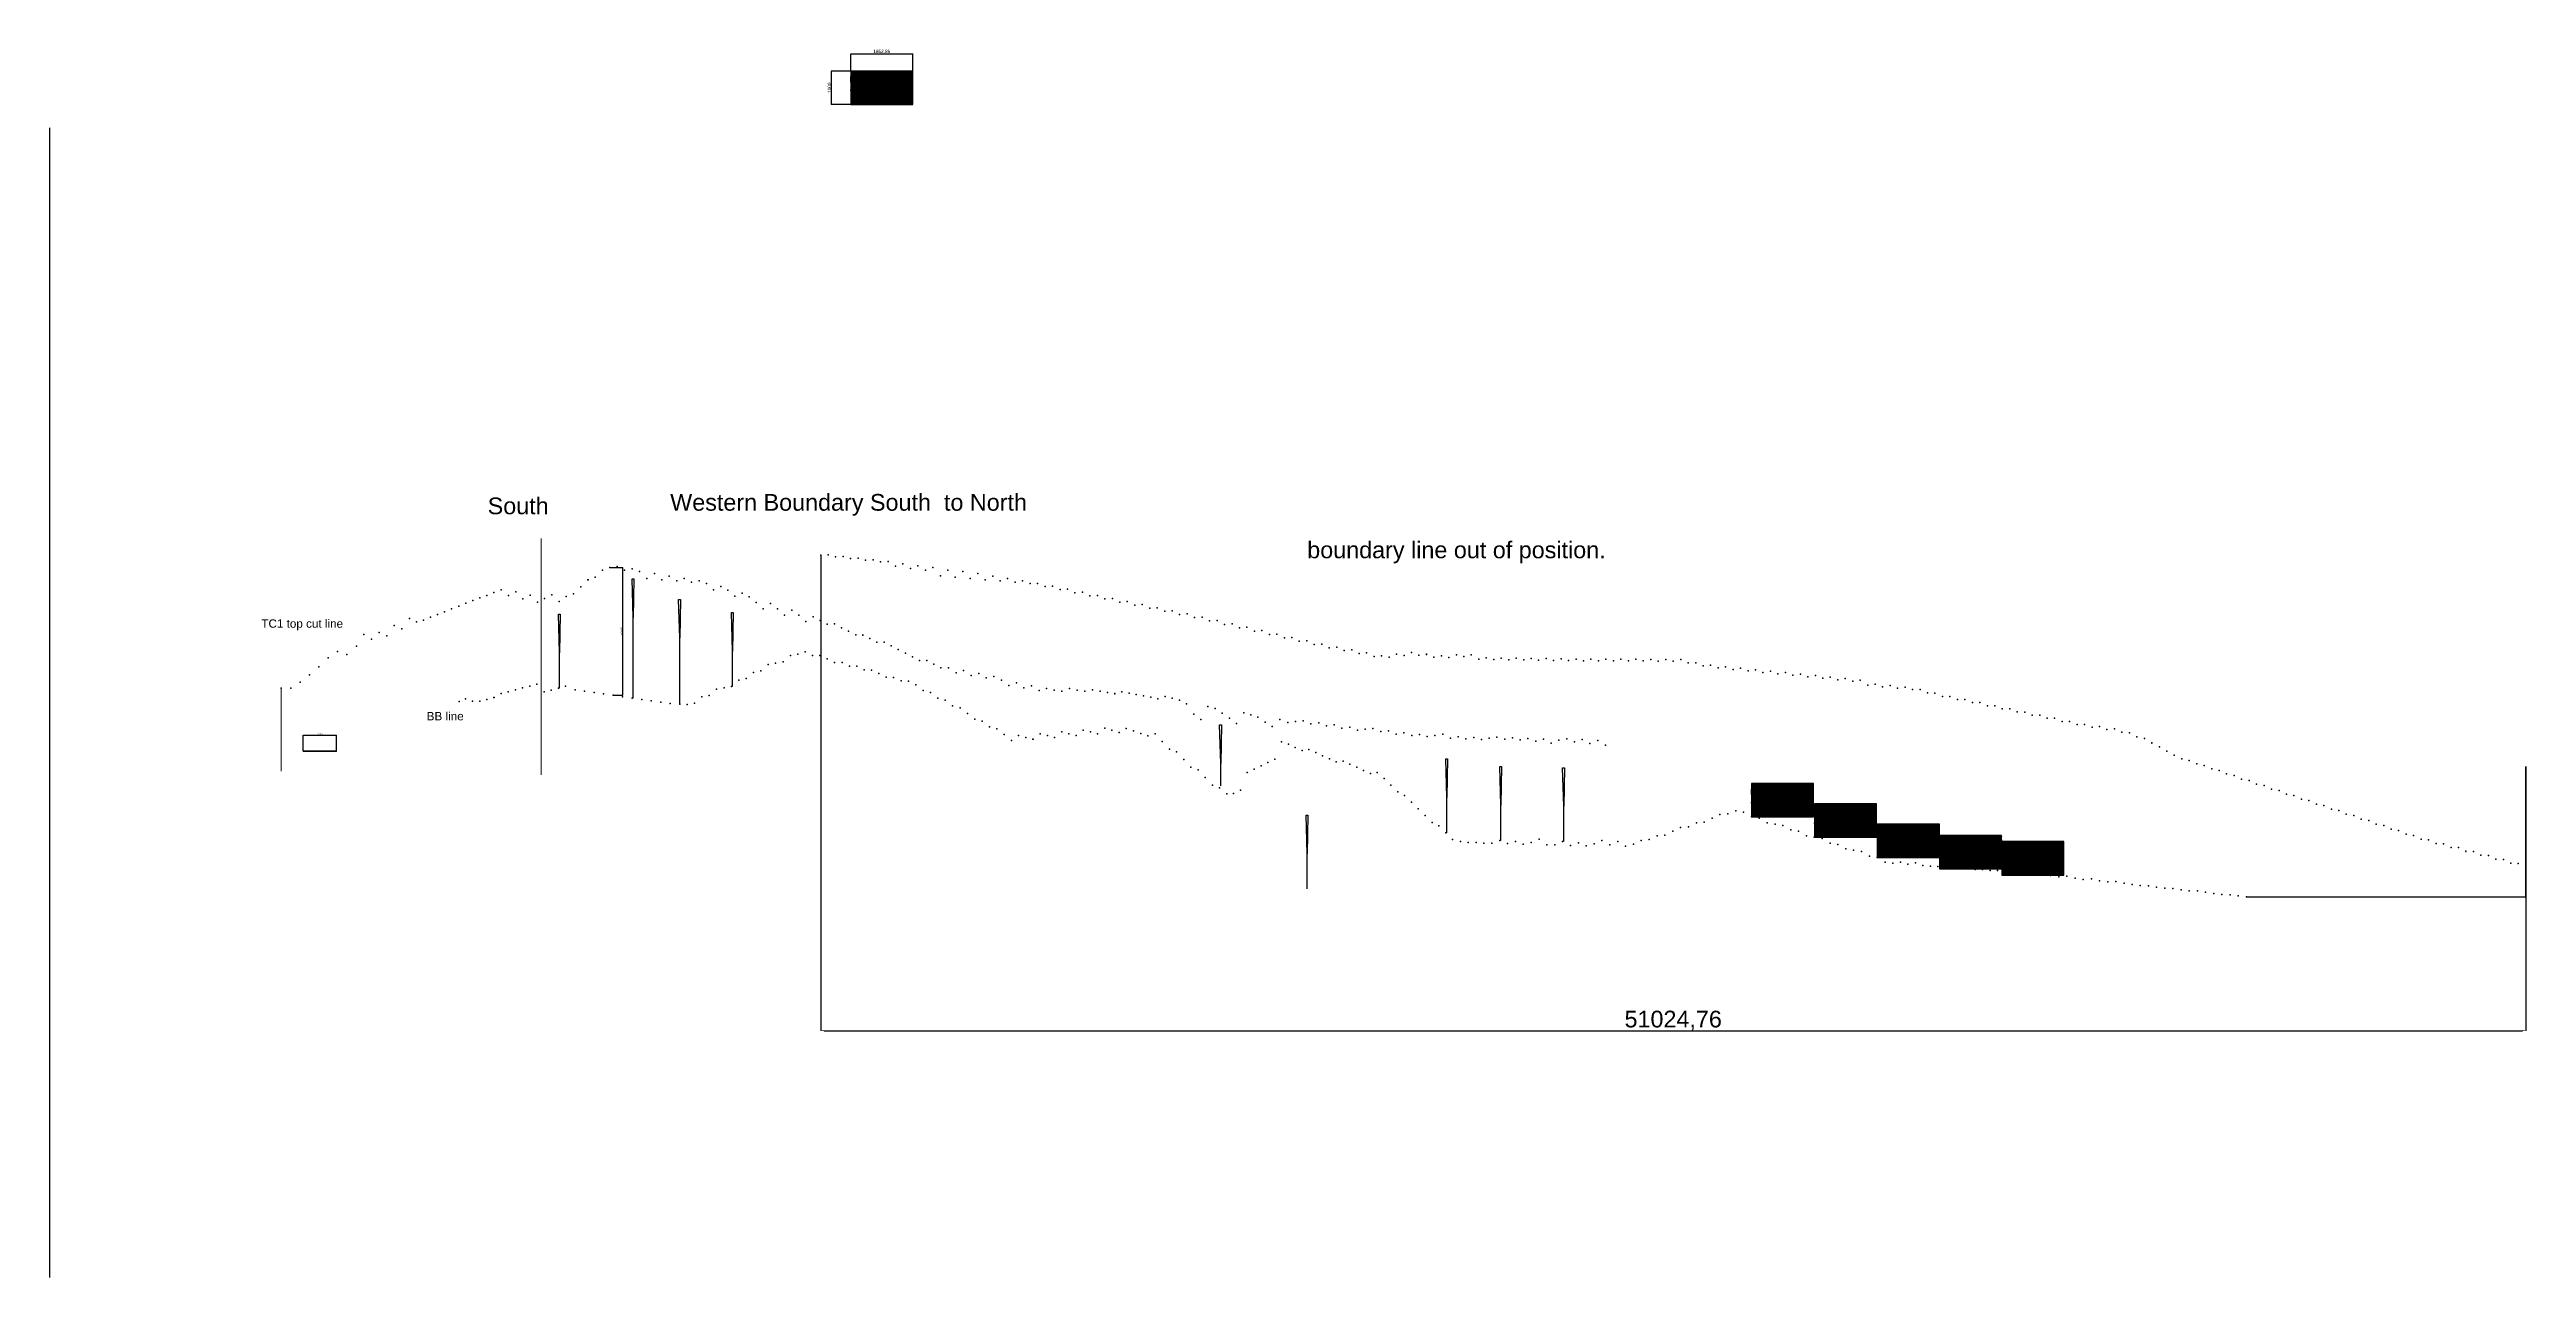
# Model space of a CAD drawing. Header units: millimetres. Extents: x -20 to 139867, y 57001 to 93759.
# Drawn here: x 65742 to 139867, y 57001 to 93759 of the extents above; entities that cross this region are included whole.
import ezdxf

# ---------------------------------------------------------------- set-up
doc = ezdxf.new("R2010")
doc.units = ezdxf.units.MM
doc.header["$PDMODE"] = 34
doc.header["$PDSIZE"] = 20
for name, color, linetype in [('cad-block.com', 250, 'Continuous'), ('hatch stone', 254, 'Continuous'), ('net', 4, 'Continuous')]:
    doc.layers.add(name, color=color, linetype=linetype)
doc.styles.get("Standard").update_dxf_attribs({"font": 'arial.ttf', "height": 100})
doc.dimstyles.new('ISO-25', dxfattribs={"dimtxt": 2.5, "dimasz": 2.5, "dimexe": 1.25, "dimexo": 0.625, "dimtad": 1, "dimtxsty": 'Standard', "dimcen": 2.5, "dimadec": 0, "dimazin": 0, "dimtfac": 1, "dimtmove": 0, "dimatfit": 3, "dimfxl": 1, "dimarcsym": 0})

msp = doc.modelspace()

# ---------------------------------------------------------------- texts
at = {"color": 30, "lineweight": 0, "true_color": 0xf26722, "char_height": 500}
for s, width, insert, attachment_point in [('South', 8712.27164, (80678.636, 80347.965), 3), ('Western Boundary South  to North', 11841.73443, (84316.298, 80453.859), 1), ('boundary line out of position.', 11841.73443, (103380.057, 79030.309), 1)]:
    msp.add_mtext_dynamic_manual_height_columns(s, width=width, gutter_width=12.5, heights=[0], dxfattribs=dict(at, insert=insert, attachment_point=attachment_point))
at = {"color": 30, "true_color": 0xf26722, "char_height": 250, "attachment_point": 1}
for s, insert in [('TC1 top cut line', (72081.121, 76700.4)), ('BB line', (77029.293, 73928.483))]:
    msp.add_mtext_dynamic_manual_height_columns(s, width=3201.78006, gutter_width=12.5, heights=[0], dxfattribs=dict(at, insert=insert))

# ---------------------------------------------------------------- blocks, each defined once
blk = doc.blocks.new('*D1')
at = {"color": 0, "lineweight": -2, "transparency": 16777216}
for p, q in [((82506, 78252), (82894, 78252)), ((82893, 78250), (82893, 74430)), ((82609, 74428), (82894, 74428))]:
    blk.add_line(p, q, dxfattribs=at)
at = {"color": 0, "transparency": 16777216}
for points in [[(82893, 78250), (82894, 78250), (82893, 78252)], [(82893, 74430), (82894, 74430), (82893, 74428)]]:
    blk.add_solid(points, dxfattribs=at)
at = {"layer": 'Defpoints', "color": 0, "transparency": 16777216}
for p in [(82505, 78252), (82609, 74428), (82893, 74428)]:
    blk.add_point(p, dxfattribs=at)
at = {"color": 0, "lineweight": 0, "transparency": 16777216, "insert": (82862, 76340), "char_height": 50, "attachment_point": 5, "rotation": 90}
blk.add_mtext('3824,82', dxfattribs=at)
blk = doc.blocks.new('*D2')
at = {"color": 0, "lineweight": -2, "transparency": 16777216}
for p, q in [((73332, 72765), (73332, 73234)), ((73334, 73232), (74329, 73232)), ((74332, 72765), (74332, 73234))]:
    blk.add_line(p, q, dxfattribs=at)
at = {"color": 0, "transparency": 16777216}
for points in [[(73334, 73233), (73334, 73232), (73332, 73232)], [(74329, 73233), (74329, 73232), (74332, 73232)]]:
    blk.add_solid(points, dxfattribs=at)
at = {"layer": 'Defpoints', "color": 0, "transparency": 16777216}
for p in [(73332, 72764), (74332, 73232), (74332, 72764)]:
    blk.add_point(p, dxfattribs=at)
at = {"color": 0, "lineweight": 0, "transparency": 16777216, "insert": (73832, 73259), "char_height": 50, "attachment_point": 5}
blk.add_mtext('1000', dxfattribs=at)
blk = doc.blocks.new('*D4')
at = {"color": 0, "lineweight": -2, "transparency": 16777216}
for p, q in [((88820, 78624), (88820, 64387)), ((139845, 72295), (139845, 64387)), ((88920, 64388), (139745, 64388))]:
    blk.add_line(p, q, dxfattribs=at)
at = {"color": 0, "transparency": 16777216}
for points in [[(88920, 64405), (88920, 64372), (88820, 64388)], [(139745, 64405), (139745, 64372), (139845, 64388)]]:
    blk.add_solid(points, dxfattribs=at)
at = {"layer": 'Defpoints', "color": 0, "transparency": 16777216}
for p in [(88820, 78625), (139845, 72296), (139845, 64388)]:
    blk.add_point(p, dxfattribs=at)
at = {"color": 0, "transparency": 16777216, "insert": (114332, 64690), "char_height": 500, "attachment_point": 5}
blk.add_mtext('51024,76', dxfattribs=at)
blk = doc.blocks.new('Gabion wall')
at = {"layer": 'hatch stone'}
h = blk.add_hatch(color=256, dxfattribs=at)
h.dxf.hatch_style = 1
h.paths.add_polyline_path([(401, 696), (401, 690), (424, 676), (443, 686), (444, 696)])
h.paths.add_polyline_path([(619, 470), (634, 440), (644, 438), (644, 474)])
h.paths.add_polyline_path([(603, 559), (603, 565), (606, 570), (634, 581), (645, 581), (645, 565), (645, 553), (641, 549), (641, 540), (633, 533), (627, 533)])
h.paths.add_polyline_path([(565, 645), (556, 648), (543, 678), (571, 689), (623, 695), (644, 683), (637, 656), (623, 660), (597, 660)])
h.paths.add_polyline_path([(446, 616), (442, 620), (436, 629), (440, 643), (430, 671), (438, 681), (443, 681), (456, 693), (470, 693), (479, 696), (524, 696), (536, 684), (553, 645), (541, 626), (523, 623), (492, 617)])
h.paths.add_polyline_path([(579, 572), (577, 589), (568, 623), (563, 638), (564, 641), (611, 658), (623, 657), (632, 639), (644, 601), (644, 589), (624, 582), (610, 575), (598, 573), (584, 566)])
h.paths.add_polyline_path([(512, 564), (505, 599), (502, 613), (504, 616), (538, 623), (564, 625), (574, 586), (575, 572), (544, 569), (528, 567), (514, 560)])
h.paths.add_polyline_path([(419, 577), (419, 601), (425, 613), (495, 613), (498, 606), (494, 575), (472, 575)])
h.paths.add_polyline_path([(254, 692), (257, 677), (280, 667), (304, 661), (317, 655), (334, 662), (335, 670), (326, 680), (320, 689), (284, 693)])
h.paths.add_polyline_path([(102, 668), (93, 683), (89, 696), (116, 696), (137, 696), (138, 694), (126, 676), (121, 664)])
h.paths.add_polyline_path([(91, 668), (91, 682), (86, 693), (67, 696), (35, 696), (16, 685), (6, 664), (11, 655), (25, 653)])
h.paths.add_polyline_path([(150, 694), (171, 689), (178, 683), (181, 673), (184, 664), (181, 655), (170, 649), (166, 641), (149, 648), (134, 658), (130, 664), (130, 673), (132, 681), (137, 687)])
h.paths.add_polyline_path([(181, 679), (187, 665), (193, 666), (203, 669), (219, 666), (251, 671), (254, 676), (252, 686), (218, 692), (205, 696), (189, 696), (180, 685)])
h.paths.add_polyline_path([(172, 648), (172, 624), (177, 608), (185, 603), (219, 603), (231, 612), (231, 621), (229, 636), (227, 648), (230, 659), (225, 662), (205, 666), (196, 664), (184, 653)])
h.paths.add_polyline_path([(146, 570), (162, 578), (169, 590), (174, 601), (168, 621), (168, 634), (132, 654), (115, 663), (53, 652), (28, 644), (17, 638), (7, 628), (5, 616), (5, 599), (14, 591), (25, 588), (41, 582), (48, 573), (68, 570), (75, 572), (110, 572)])
h.paths.add_polyline_path([(172, 546), (210, 546), (220, 543), (224, 549), (233, 592), (227, 598), (188, 598), (176, 593), (171, 584), (171, 555)])
h.paths.add_polyline_path([(234, 614), (234, 625), (234, 639), (230, 649), (237, 667), (272, 667), (280, 662), (306, 657), (313, 645), (311, 626), (296, 624), (276, 613), (268, 605), (239, 607)])
h.paths.add_polyline_path([(283, 609), (283, 614), (298, 622), (310, 620), (315, 600), (312, 594), (307, 592)])
h.paths.add_polyline_path([(320, 584), (341, 584), (367, 573), (413, 577), (413, 602), (437, 643), (429, 665), (390, 693), (341, 684), (341, 658), (321, 653), (316, 628), (313, 622)])
h.paths.add_polyline_path([(545, 472), (517, 476), (507, 490), (507, 535), (514, 557), (531, 566), (545, 566), (560, 570), (575, 570), (580, 564), (595, 561), (616, 540), (620, 532), (627, 530), (637, 519), (640, 481), (634, 474)])
h.paths.add_polyline_path([(367, 467), (367, 496), (376, 570), (391, 570), (450, 570), (492, 573), (501, 568), (504, 512), (502, 493), (506, 478), (506, 468), (496, 458), (458, 454), (427, 459), (375, 459)])
h.paths.add_polyline_path([(301, 487), (270, 490), (259, 485), (233, 495), (227, 504), (227, 551), (254, 590), (279, 606), (286, 604), (318, 581), (368, 568), (368, 552), (360, 486)])
h.paths.add_polyline_path([(154, 479), (148, 489), (154, 520), (154, 530), (161, 545), (181, 542), (213, 542), (221, 537), (221, 495), (211, 485), (168, 481)])
h.paths.add_polyline_path([(52, 497), (50, 513), (55, 544), (63, 560), (78, 569), (90, 567), (101, 570), (123, 565), (136, 567), (159, 560), (161, 550), (143, 510), (127, 428), (111, 428), (80, 467)])
h.paths.add_polyline_path([(5, 469), (5, 583), (27, 583), (31, 583), (42, 577), (46, 566), (46, 490), (39, 483), (28, 479), (19, 471), (10, 467)])
h.paths.add_polyline_path([(618, 354), (538, 355), (524, 355), (505, 365), (493, 387), (485, 424), (485, 446), (508, 464), (540, 468), (594, 468), (620, 455), (638, 426), (642, 412), (642, 376), (637, 363)])
h.paths.add_polyline_path([(367, 357), (369, 394), (373, 405), (371, 426), (375, 436), (379, 453), (404, 453), (432, 451), (449, 446), (470, 446), (479, 441), (486, 393), (486, 371), (478, 355), (437, 354), (396, 354)])
h.paths.add_polyline_path([(247, 374), (250, 358), (288, 354), (346, 355), (366, 372), (366, 394), (352, 419), (352, 435), (364, 435), (370, 441), (350, 473), (310, 480), (277, 486), (268, 483), (264, 477), (264, 460), (264, 444), (256, 424)])
h.paths.add_polyline_path([(115, 358), (115, 377), (126, 417), (143, 460), (169, 477), (208, 481), (245, 481), (262, 471), (262, 453), (256, 442), (247, 405), (242, 377), (230, 354), (164, 353)])
h.paths.add_polyline_path([(16, 356), (47, 356), (75, 354), (110, 356), (116, 418), (96, 438), (76, 466), (67, 472), (56, 478), (18, 468), (7, 442), (7, 371)])
h = blk.add_hatch(color=256, dxfattribs=at)
h.dxf.hatch_style = 1
h.paths.add_polyline_path([(252, 310), (245, 321), (264, 340), (312, 340), (318, 326), (300, 324)])
h.paths.add_polyline_path([(100, 327), (90, 342), (96, 344), (120, 344), (135, 341), (138, 323), (129, 324), (124, 330)])
h.paths.add_polyline_path([(11, 281), (3, 284), (3, 300), (12, 320), (16, 344), (46, 344), (48, 337), (44, 327), (19, 297)])
h.paths.add_polyline_path([(173, 310), (173, 312), (194, 316), (212, 316), (209, 306), (189, 295)], flags=17)
h.paths.add_polyline_path([(122, 326), (100, 282), (100, 223), (111, 220), (152, 251), (157, 265), (189, 290), (172, 307), (145, 312)])
h.paths.add_polyline_path([(144, 336), (139, 321), (147, 317), (179, 315), (203, 323), (229, 326), (237, 321), (245, 334), (244, 337), (238, 342), (171, 342), (164, 338), (149, 338)])
h.paths.add_polyline_path([(92, 218), (73, 223), (47, 223), (22, 229), (16, 235), (11, 258), (13, 274), (21, 293), (46, 325), (66, 333), (89, 329), (113, 318), (96, 283), (93, 251), (89, 240), (94, 224)])
h.paths.add_polyline_path([(222, 324), (230, 324), (241, 313), (248, 300), (245, 257), (242, 253), (158, 253), (157, 257), (158, 261), (167, 271), (193, 289), (211, 304), (217, 320)])
h.paths.add_polyline_path([(392, 322), (370, 314), (358, 313), (340, 320), (325, 323), (321, 329), (321, 333), (332, 342), (388, 342), (394, 331)])
h.paths.add_polyline_path([(645, 284), (648, 334), (639, 338), (630, 342), (621, 339), (618, 336), (626, 306), (634, 296), (635, 284)])
h.paths.add_polyline_path([(615, 220), (615, 207), (636, 182), (646, 176), (647, 216), (643, 227), (631, 229)])
h.paths.add_polyline_path([(516, 222), (512, 232), (507, 240), (511, 263), (517, 318), (527, 332), (536, 344), (606, 340), (615, 336), (622, 310), (635, 263), (631, 233), (603, 220), (587, 227), (547, 225)])
h.paths.add_polyline_path([(468, 269), (466, 274), (463, 289), (463, 296), (455, 298), (449, 320), (455, 326), (477, 336), (492, 337), (501, 323), (502, 318), (512, 317), (513, 308), (510, 291), (508, 262), (503, 254), (499, 253), (480, 266), (471, 266)])
h.paths.add_polyline_path([(384, 256), (378, 286), (367, 293), (366, 306), (371, 312), (435, 333), (442, 330), (447, 317), (455, 288), (459, 276), (457, 275), (449, 272), (441, 267), (399, 259), (390, 255)])
h.paths.add_polyline_path([(272, 252), (275, 233), (280, 231), (304, 232), (347, 234), (369, 232), (376, 243), (376, 280), (374, 285), (367, 286), (364, 291), (362, 303), (353, 309), (338, 318), (324, 320), (303, 321), (288, 317), (276, 308), (255, 304), (251, 295), (248, 266), (254, 257), (262, 253)])
h.paths.add_polyline_path([(262, 178), (265, 192), (269, 213), (279, 226), (295, 226), (330, 225), (346, 229), (372, 229), (374, 203), (372, 181), (366, 159), (350, 148), (327, 139), (301, 140), (288, 145), (272, 156)])
h.paths.add_polyline_path([(198, 194), (201, 218), (200, 246), (204, 248), (267, 250), (270, 247), (267, 215), (261, 189), (232, 191), (198, 193)])
h.paths.add_polyline_path([(138, 189), (131, 195), (125, 214), (130, 225), (146, 237), (171, 246), (188, 246), (196, 238), (196, 214), (193, 203), (193, 196), (192, 192), (162, 187)])
h.paths.add_polyline_path([(9, 118), (59, 109), (98, 112), (111, 129), (124, 180), (127, 189), (124, 212), (85, 216), (67, 221), (52, 221), (21, 224), (16, 219), (11, 196), (5, 150), (4, 132)])
h.paths.add_polyline_path([(112, 119), (113, 131), (128, 171), (142, 187), (161, 184), (201, 190), (221, 185), (226, 177), (224, 155), (223, 111), (218, 107), (204, 104), (180, 111), (170, 114), (156, 110), (142, 113), (115, 117)])
h.paths.add_polyline_path([(246, 91), (229, 100), (227, 111), (228, 134), (227, 162), (230, 182), (236, 188), (259, 186), (260, 183), (258, 177), (269, 155), (267, 140), (264, 114), (261, 94), (254, 91)])
h.paths.add_polyline_path([(379, 162), (427, 150), (446, 144), (473, 140), (486, 144), (491, 172), (494, 188), (504, 192), (510, 196), (510, 220), (498, 249), (478, 264), (454, 264), (399, 257), (383, 247), (379, 239), (379, 195), (376, 173), (376, 167)])
h.paths.add_polyline_path([(507, 107), (494, 136), (497, 177), (517, 199), (522, 201), (522, 216), (526, 219), (543, 220), (552, 214), (585, 224), (596, 220), (622, 193), (634, 179), (646, 171), (645, 147), (634, 128), (631, 124), (624, 120), (601, 115), (592, 117), (542, 117), (519, 106)])
h.paths.add_polyline_path([(393, 129), (395, 137), (412, 151), (424, 149), (434, 128), (439, 116), (437, 99), (427, 85), (423, 85), (410, 95), (396, 121)])
h.paths.add_polyline_path([(343, 126), (337, 136), (339, 139), (363, 151), (369, 157), (386, 144), (390, 136), (389, 129), (378, 123), (371, 121), (361, 121)])
h.paths.add_polyline_path([(456, 87), (470, 82), (486, 81), (493, 85), (501, 85), (506, 93), (501, 109), (497, 119), (489, 138), (470, 138), (445, 141), (435, 135), (440, 120), (440, 102), (451, 88)])
h.paths.add_polyline_path([(533, 8), (518, 12), (511, 23), (511, 75), (516, 81), (521, 103), (546, 113), (585, 113), (598, 110), (627, 110), (635, 89), (639, 47), (637, 19), (627, 10), (602, 8), (564, 8)])
h.paths.add_polyline_path([(434, 10), (421, 35), (417, 59), (412, 73), (413, 85), (420, 84), (427, 85), (502, 80), (504, 78), (507, 70), (508, 21), (502, 11), (487, 8), (466, 11), (461, 8), (446, 8)])
edge = h.paths.add_edge_path()
edge.add_line((304, 8), (301, 10))
edge.add_line((301, 10), (280, 12))
edge.add_arc((280, 15), 2.96, 209.2961, 270, ccw=False)
edge.add_line((278, 14), (274, 40))
edge.add_line((274, 40), (272, 64))
edge.add_line((272, 64), (273, 71))
edge.add_line((273, 71), (267, 87))
edge.add_line((267, 87), (266, 97))
edge.add_line((266, 97), (272, 103))
edge.add_line((272, 103), (268, 117))
edge.add_line((268, 117), (269, 136))
edge.add_line((269, 136), (273, 144))
edge.add_arc((277, 142), 4.67, 64.5498, 152.2084, ccw=False)
edge.add_line((279, 146), (297, 136))
edge.add_line((297, 136), (311, 137))
edge.add_arc((313, 116), 21.2, 54.6393, 95.204, ccw=False)
edge.add_arc((385, 218), 104, 234.6393, 245.4339)
edge.add_arc((351, 142), 21, 245.4339, 274.9507)
edge.add_line((352, 122), (394, 120))
edge.add_line((394, 120), (402, 105))
edge.add_line((402, 105), (408, 94))
edge.add_line((408, 94), (412, 60))
edge.add_line((412, 60), (411, 49))
edge.add_line((411, 49), (413, 37))
edge.add_arc((374, 34), 39.2, -13.0449, 4.922, ccw=False)
edge.add_line((412, 25), (401, 8))
edge.add_line((401, 8), (337, 8))
edge.add_line((337, 8), (329, 11))
edge.add_line((329, 11), (304, 8))
edge = h.paths.add_edge_path()
edge.add_line((178, 13), (173, 37))
edge.add_line((173, 37), (169, 52))
edge.add_line((169, 52), (163, 83))
edge.add_line((163, 83), (163, 95))
edge.add_arc((168, 96), 4.67, 121.7826, 180.5803, ccw=False)
edge.add_line((165, 100), (216, 98))
edge.add_line((216, 98), (236, 92))
edge.add_line((236, 92), (244, 88))
edge.add_line((244, 88), (257, 87))
edge.add_arc((256, 76), 11, 37.3875, 83.6673, ccw=False)
edge.add_line((265, 83), (268, 75))
edge.add_arc((231, 61), 39, -1.9087, 20.7767, ccw=False)
edge.add_arc((388, 56), 118, 178.0913, 190.6861)
edge.add_line((272, 34), (270, 10))
edge.add_line((270, 10), (263, 8))
edge.add_line((263, 8), (228, 8))
edge.add_line((228, 8), (218, 12))
edge.add_line((218, 12), (199, 12))
edge.add_line((199, 12), (184, 9))
edge.add_line((184, 9), (181, 9))
edge.add_line((181, 9), (178, 13))
edge = h.paths.add_edge_path()
edge.add_line((13, 15), (13, 36))
edge.add_arc((155, 36), 142, 155.7178, 180, ccw=False)
edge.add_arc((37, 90), 12.4, 106.8827, 155.7178, ccw=False)
edge.add_arc((54, 34), 71, 94.0486, 106.8827, ccw=False)
edge.add_arc((1288, -20280), 20422, 93.2235, 93.4786, ccw=False)
edge.add_arc((142, 92), 18.3, 4.1621, 95.9726, ccw=False)
edge.add_arc((391, 75), 231, 175.5292, 189.8576)
edge.add_line((163, 35), (154, 11))
edge.add_arc((148, 14), 5.94, 263.0464, 333.1808, ccw=False)
edge.add_line((148, 8), (66, 9))
edge.add_line((66, 9), (22, 11))
edge.add_arc((22, 23), 12.4, 221.3823, 267.2671, ccw=False)
at = {"color": 0}
for points in [[(146, 570), (162, 578), (169, 590), (174, 601), (168, 621), (168, 634), (132, 654), (115, 663), (53, 652), (28, 644), (17, 638), (7, 628), (5, 616), (5, 599), (14, 591), (25, 588), (41, 582), (48, 573), (68, 570), (75, 572), (110, 572), (146, 570)], [(5, 469), (5, 583), (27, 583), (31, 583), (42, 577), (46, 566), (46, 490), (39, 483), (28, 479), (19, 471), (10, 467), (5, 469)], [(91, 668), (91, 682), (86, 693), (67, 696), (35, 696), (16, 685), (6, 664), (11, 655), (25, 653), (91, 668)], [(52, 497), (50, 513), (55, 544), (63, 560), (78, 569), (90, 567), (101, 570), (123, 565), (136, 567), (159, 560), (161, 550), (143, 510), (127, 428), (111, 428), (80, 467), (52, 497)], [(102, 668), (93, 683), (89, 696), (116, 696), (137, 696), (138, 694), (126, 676), (121, 664), (102, 668)], [(150, 694), (171, 689), (178, 683), (181, 673), (184, 664), (181, 655), (170, 649), (166, 641), (149, 648), (134, 658), (130, 664), (130, 673), (132, 681), (137, 687), (150, 694)], [(154, 479), (148, 489), (154, 520), (154, 530), (161, 545), (181, 542), (213, 542), (221, 537), (221, 495), (211, 485), (168, 481), (154, 479)], [(172, 546), (210, 546), (220, 543), (224, 549), (233, 592), (227, 598), (188, 598), (176, 593), (171, 584), (171, 555), (172, 546)], [(172, 648), (172, 624), (177, 608), (185, 603), (219, 603), (231, 612), (231, 621), (229, 636), (227, 648), (230, 659), (225, 662), (205, 666), (196, 664), (184, 653), (172, 648)], [(181, 679), (187, 665), (193, 666), (203, 669), (219, 666), (251, 671), (254, 676), (252, 686), (218, 692), (205, 696), (189, 696), (180, 685), (181, 679)], [(301, 487), (270, 490), (259, 485), (233, 495), (227, 504), (227, 551), (254, 590), (279, 606), (286, 604), (318, 581), (368, 568), (368, 552), (360, 486), (301, 487)], [(234, 614), (234, 625), (234, 639), (230, 649), (237, 667), (272, 667), (280, 662), (306, 657), (313, 645), (311, 626), (296, 624), (276, 613), (268, 605), (239, 607), (234, 614)], [(254, 692), (257, 677), (280, 667), (304, 661), (317, 655), (334, 662), (335, 670), (326, 680), (320, 689), (284, 693), (254, 692)], [(283, 609), (283, 614), (298, 622), (310, 620), (315, 600), (312, 594), (307, 592), (283, 609)], [(320, 584), (341, 584), (367, 573), (413, 577), (413, 602), (437, 643), (429, 665), (390, 693), (390, 693), (390, 693), (390, 693), (341, 684), (341, 658), (321, 653), (316, 628), (313, 622), (320, 584)], [(367, 467), (367, 496), (376, 570), (391, 570), (450, 570), (492, 573), (501, 568), (504, 512), (502, 493), (506, 478), (506, 468), (496, 458), (458, 454), (427, 459), (375, 459), (367, 467)], [(401, 696), (401, 690), (424, 676), (443, 686), (444, 696)], [(419, 577), (419, 601), (425, 613), (495, 613), (498, 606), (494, 575), (472, 575), (419, 577)], [(446, 616), (442, 620), (436, 629), (440, 643), (430, 671), (438, 681), (443, 681), (456, 693), (470, 693), (479, 696), (524, 696), (536, 684), (553, 645), (541, 626), (523, 623), (492, 617), (446, 616)], [(512, 564), (505, 599), (502, 613), (504, 616), (538, 623), (564, 625), (574, 586), (575, 572), (544, 569), (528, 567), (514, 560), (512, 564)], [(545, 472), (517, 476), (507, 490), (507, 535), (514, 557), (531, 566), (545, 566), (560, 570), (575, 570), (580, 564), (595, 561), (616, 540), (620, 532), (627, 530), (637, 519), (640, 481), (634, 474), (545, 472)], [(565, 645), (556, 648), (543, 678), (571, 689), (623, 695), (623, 695), (644, 683), (637, 656), (623, 660), (597, 660), (565, 645)], [(579, 572), (577, 589), (568, 623), (563, 638), (564, 641), (611, 658), (623, 657), (632, 639), (644, 601), (644, 589), (624, 582), (610, 575), (598, 573), (584, 566), (579, 572)], [(603, 559), (603, 565), (606, 570), (634, 581), (645, 581), (645, 565), (645, 553), (641, 549), (641, 540), (633, 533), (627, 533), (603, 559)], [(11, 281), (3, 284), (3, 300), (12, 320), (16, 344), (46, 344), (48, 337), (44, 327), (19, 297), (11, 281)], [(9, 118), (59, 109), (98, 112), (111, 129), (124, 180), (127, 189), (124, 212), (85, 216), (67, 221), (52, 221), (21, 224), (16, 219), (11, 196), (5, 150), (4, 132), (9, 118)], [(16, 356), (47, 356), (75, 354), (110, 356), (116, 418), (96, 438), (76, 466), (67, 472), (56, 478), (18, 468), (7, 442), (7, 371), (16, 356)], [(92, 218), (73, 223), (47, 223), (22, 229), (16, 235), (11, 258), (13, 274), (21, 293), (46, 325), (66, 333), (89, 329), (113, 318), (96, 283), (93, 251), (89, 240), (94, 224), (92, 218)], [(100, 327), (90, 342), (96, 344), (120, 344), (135, 341), (138, 323), (129, 324), (124, 330), (100, 327)], [(122, 326), (100, 282), (100, 223), (111, 220), (152, 251), (157, 265), (189, 290), (172, 307), (145, 312), (122, 326)], [(112, 119), (113, 131), (128, 171), (142, 187), (161, 184), (201, 190), (221, 185), (226, 177), (224, 155), (223, 111), (218, 107), (204, 104), (180, 111), (170, 114), (156, 110), (142, 113), (115, 117), (112, 119)], [(115, 358), (115, 377), (126, 417), (143, 460), (169, 477), (208, 481), (245, 481), (262, 471), (262, 453), (256, 442), (247, 405), (242, 377), (230, 354), (164, 353), (115, 358)], [(138, 189), (131, 195), (125, 214), (130, 225), (146, 237), (171, 246), (188, 246), (196, 238), (196, 214), (193, 203), (193, 196), (192, 192), (162, 187), (138, 189)], [(144, 336), (139, 321), (147, 317), (179, 315), (203, 323), (229, 326), (237, 321), (245, 334), (244, 337), (238, 342), (171, 342), (164, 338), (149, 338), (144, 336)], [(222, 324), (230, 324), (241, 313), (248, 300), (245, 257), (242, 253), (158, 253), (157, 257), (158, 261), (167, 271), (193, 289), (211, 304), (217, 320), (222, 324)], [(173, 310), (173, 312), (194, 316), (212, 316), (209, 306), (189, 295), (173, 310)], [(198, 194), (201, 218), (200, 246), (204, 248), (267, 250), (270, 247), (267, 215), (261, 189), (232, 191), (198, 193)], [(246, 91), (229, 100), (227, 111), (228, 134), (227, 162), (230, 182), (236, 188), (259, 186), (260, 183), (258, 177), (269, 155), (267, 140), (264, 114), (261, 94), (254, 91), (246, 91)], [(252, 310), (245, 321), (264, 340), (312, 340), (318, 326), (300, 324), (252, 310)], [(247, 374), (250, 358), (288, 354), (346, 355), (366, 372), (366, 394), (352, 419), (352, 435), (364, 435), (370, 441), (350, 473), (310, 480), (277, 486), (268, 483), (264, 477), (264, 460), (264, 444), (256, 424), (247, 374)], [(272, 252), (272, 252), (272, 252), (275, 233), (280, 231), (304, 232), (347, 234), (369, 232), (376, 243), (376, 280), (374, 285), (367, 286), (364, 291), (362, 303), (353, 309), (338, 318), (324, 320), (303, 321), (288, 317), (276, 308), (255, 304), (251, 295), (248, 266), (254, 257), (262, 253), (272, 252)], [(262, 178), (265, 192), (269, 213), (279, 226), (295, 226), (330, 225), (346, 229), (372, 229), (374, 203), (372, 181), (366, 159), (350, 148), (327, 139), (301, 140), (288, 145), (272, 156), (262, 178)], [(392, 322), (370, 314), (358, 313), (340, 320), (325, 323), (321, 329), (321, 333), (332, 342), (388, 342), (394, 331), (392, 322)], [(343, 126), (337, 136), (339, 139), (363, 151), (369, 157), (386, 144), (390, 136), (389, 129), (378, 123), (371, 121), (361, 121), (343, 126)], [(384, 256), (378, 286), (367, 293), (366, 306), (371, 312), (435, 333), (442, 330), (447, 317), (455, 288), (459, 276), (457, 275), (449, 272), (441, 267), (399, 259), (390, 255), (384, 256)], [(367, 357), (369, 394), (373, 405), (371, 426), (375, 436), (379, 453), (404, 453), (432, 451), (449, 446), (470, 446), (479, 441), (486, 393), (486, 371), (478, 355), (437, 354), (396, 354), (367, 357)], [(379, 162), (427, 150), (446, 144), (473, 140), (486, 144), (491, 172), (494, 188), (504, 192), (510, 196), (510, 220), (498, 249), (478, 264), (454, 264), (399, 257), (383, 247), (379, 239), (379, 195), (376, 173), (376, 167), (379, 162)], [(393, 129), (395, 137), (412, 151), (424, 149), (434, 128), (439, 116), (437, 99), (427, 85), (423, 85), (410, 95), (396, 121), (393, 129)], [(434, 10), (421, 35), (417, 59), (412, 73), (413, 85), (420, 84), (427, 85), (502, 80), (504, 78), (507, 70), (508, 21), (502, 11), (487, 8), (466, 11), (461, 8), (446, 8), (434, 10)], [(456, 87), (470, 82), (486, 81), (493, 85), (501, 85), (506, 93), (501, 109), (497, 119), (489, 138), (470, 138), (445, 141), (435, 135), (440, 120), (440, 102), (451, 88), (456, 87)], [(468, 269), (466, 274), (463, 289), (463, 296), (455, 298), (449, 320), (455, 326), (477, 336), (492, 337), (501, 323), (502, 318), (512, 317), (513, 308), (510, 291), (508, 262), (503, 254), (499, 253), (480, 266), (471, 266), (468, 269)], [(618, 354), (538, 355), (524, 355), (505, 365), (493, 387), (485, 424), (485, 446), (508, 464), (540, 468), (594, 468), (620, 455), (638, 426), (642, 412), (642, 376), (637, 363), (618, 354)], [(507, 107), (494, 136), (497, 177), (517, 199), (522, 201), (522, 216), (526, 219), (543, 220), (552, 214), (585, 224), (596, 220), (622, 193), (634, 179), (646, 171), (645, 147), (634, 128), (631, 124), (624, 120), (601, 115), (592, 117), (542, 117), (519, 106), (507, 107)], [(516, 222), (512, 232), (507, 240), (511, 263), (517, 318), (527, 332), (536, 344), (606, 340), (615, 336), (622, 310), (635, 263), (631, 233), (603, 220), (587, 227), (547, 225), (516, 222)], [(533, 8), (518, 12), (511, 23), (511, 75), (516, 81), (521, 103), (546, 113), (585, 113), (598, 110), (627, 110), (635, 89), (639, 47), (637, 19), (627, 10), (602, 8), (564, 8), (533, 8)], [(615, 220), (615, 207), (636, 182), (646, 176), (647, 216), (643, 227), (631, 229), (615, 220)], [(645, 284), (648, 334), (639, 338), (630, 342), (621, 339), (618, 336), (626, 306), (634, 296), (635, 284), (645, 284)], [(619, 470), (634, 440), (644, 438), (644, 474), (619, 470)]]:
    blk.add_lwpolyline(points, close=True, dxfattribs=at)
for points in [[(13, 15), (13, 36, -0.106349), (26, 95, -0.216368), (33, 102, -0.056058), (49, 104, -0.001113), (140, 110, 0.018876), (140, 110, -0.423499), (160, 93, -0.036075), (160, 93, 0.062601), (163, 35, -0.163697), (163, 35), (154, 11, -0.315943), (148, 8), (66, 9), (66, 9), (22, 11, -0.202929), (13, 15, -2.213841)], [(178, 13), (173, 37), (169, 52), (163, 83), (163, 95, -0.262334), (165, 100), (216, 98), (236, 92), (244, 88), (257, 87, -0.204724), (265, 83), (268, 75, -0.099308), (270, 60, 0.055011), (272, 34), (270, 10), (263, 8), (228, 8), (218, 12), (199, 12), (184, 9), (181, 9), (178, 13)], [(304, 8), (301, 10), (280, 12), (280, 12, -0.271244), (278, 14), (274, 40), (272, 64), (273, 71), (267, 87), (266, 97), (272, 103), (268, 117), (269, 136), (273, 144, -0.402294), (279, 146), (297, 136), (311, 137, -0.178869), (325, 133, 0.047136), (342, 123, 0.129508), (352, 122), (394, 120), (402, 105), (408, 94), (412, 60), (411, 49), (413, 37, -0.078557), (412, 25), (401, 8), (337, 8), (329, 11)]]:
    blk.add_lwpolyline(points, format="xyb", close=True, dxfattribs=at)
at = {"layer": 'net'}
for points in [[(0, 700), (0, 350), (650, 350), (650, 700), (0, 700)], [(0, 650), (650, 650)], [(0, 600), (650, 600)], [(0, 550), (650, 550)], [(50, 700), (50, 350)], [(100, 700), (100, 350)], [(150, 700), (150, 350)], [(200, 700), (200, 350)], [(250, 700), (250, 350)], [(300, 700), (300, 350)], [(350, 700), (350, 350)], [(400, 700), (400, 350)], [(450, 700), (450, 350)], [(500, 700), (500, 350)], [(550, 700), (550, 350)], [(600, 700), (600, 350)], [(0, 500), (650, 500)], [(0, 450), (650, 450)], [(0, 400), (650, 400)], [(0, 350), (0, 0), (650, 0), (650, 350), (0, 350)], [(0, 300), (650, 300)], [(0, 250), (650, 250)], [(0, 200), (650, 200)], [(0, 150), (650, 150)], [(0, 100), (650, 100)], [(0, 50), (650, 50)], [(50, 350), (50, 0)], [(100, 350), (100, 0)], [(150, 350), (150, 0)], [(200, 350), (200, 0)], [(250, 350), (250, 0)], [(300, 350), (300, 0)], [(350, 350), (350, 0)], [(400, 350), (400, 0)], [(450, 350), (450, 0)], [(500, 350), (500, 0)], [(550, 350), (550, 0)], [(600, 350), (600, 0)]]:
    blk.add_lwpolyline(points, dxfattribs=at)
for points in [[(3, 697), (3, 353), (647, 353), (647, 697)], [(3, 347), (3, 3), (647, 3), (647, 347)]]:
    blk.add_lwpolyline(points, close=True, dxfattribs=at)
blk = doc.blocks.new('*U9')
at = {"layer": 'cad-block.com', "xscale": 1.428571428, "yscale": 1.428571428, "zscale": 1.428571428}
blk.add_blockref('Gabion wall', (-464, -500), dxfattribs=at)
blk = doc.blocks.new('*U8')
at = {"color": 0, "linetype": 'ByBlock', "lineweight": -2, "transparency": 16777216}
for p in [(0, 0), (929, 0)]:
    blk.add_blockref('*U9', p, dxfattribs=at)
blk = doc.blocks.new('*D11')
at = {"color": 0, "lineweight": -2, "transparency": 16777216}
for p, q in [((89717, 93114), (89131, 93114)), ((89133, 93111), (89133, 92116)), ((89717, 92114), (89131, 92114))]:
    blk.add_line(p, q, dxfattribs=at)
at = {"color": 0, "transparency": 16777216}
for points in [[(89132, 93111), (89133, 93111), (89133, 93114)], [(89132, 92116), (89133, 92116), (89133, 92114)]]:
    blk.add_solid(points, dxfattribs=at)
at = {"layer": 'Defpoints', "color": 0, "transparency": 16777216}
for p in [(89717, 93114), (89133, 92114), (89717, 92114)]:
    blk.add_point(p, dxfattribs=at)
at = {"color": 0, "transparency": 16777216, "insert": (89081, 92614), "char_height": 100, "attachment_point": 5, "rotation": 90}
blk.add_mtext('1000', dxfattribs=at)
blk = doc.blocks.new('*D12')
at = {"color": 0, "lineweight": -2, "transparency": 16777216}
for p, q in [((89721, 93110), (89720, 93631)), ((89723, 93629), (91571, 93634)), ((91574, 93114), (91573, 93635))]:
    blk.add_line(p, q, dxfattribs=at)
at = {"color": 0, "transparency": 16777216}
for points in [[(89723, 93630), (89723, 93629), (89720, 93629)], [(91571, 93634), (91571, 93633), (91573, 93634)]]:
    blk.add_solid(points, dxfattribs=at)
at = {"layer": 'Defpoints', "color": 0, "transparency": 16777216}
for p in [(91573, 93634), (89721, 93110), (91574, 93114)]:
    blk.add_point(p, dxfattribs=at)
at = {"color": 0, "transparency": 16777216, "insert": (90647, 93692), "char_height": 100, "attachment_point": 5, "rotation": 0.13253}
blk.add_mtext('1852,86', dxfattribs=at)
blk = doc.blocks.new('*U14')
at = {"layer": 'cad-block.com', "xscale": 1.428571428, "yscale": 1.428571428, "zscale": 1.428571428}
blk.add_blockref('Gabion wall', (-464, -500), dxfattribs=at)
blk = doc.blocks.new('*U13')
at = {"color": 0, "linetype": 'ByBlock', "lineweight": -2, "transparency": 16777216}
for p in [(0, 0), (929, 0)]:
    blk.add_blockref('*U14', p, dxfattribs=at)
blk = doc.blocks.new('*U16')
at = {"layer": 'cad-block.com', "xscale": 1.428571428, "yscale": 1.428571428, "zscale": 1.428571428}
blk.add_blockref('Gabion wall', (-464, -500), dxfattribs=at)
blk = doc.blocks.new('*U15')
at = {"color": 0, "linetype": 'ByBlock', "lineweight": -2, "transparency": 16777216}
for p in [(0, 0), (929, 0)]:
    blk.add_blockref('*U16', p, dxfattribs=at)
blk = doc.blocks.new('*U18')
at = {"layer": 'cad-block.com', "xscale": 1.428571428, "yscale": 1.428571428, "zscale": 1.428571428}
blk.add_blockref('Gabion wall', (-464, -500), dxfattribs=at)
blk = doc.blocks.new('*U17')
at = {"color": 0, "linetype": 'ByBlock', "lineweight": -2, "transparency": 16777216}
for p in [(0, 0), (929, 0)]:
    blk.add_blockref('*U18', p, dxfattribs=at)
blk = doc.blocks.new('*U20')
at = {"layer": 'cad-block.com', "xscale": 1.428571428, "yscale": 1.428571428, "zscale": 1.428571428}
blk.add_blockref('Gabion wall', (-464, -500), dxfattribs=at)
blk = doc.blocks.new('*U19')
at = {"color": 0, "linetype": 'ByBlock', "lineweight": -2, "transparency": 16777216}
for p in [(0, 0), (929, 0)]:
    blk.add_blockref('*U20', p, dxfattribs=at)
blk = doc.blocks.new('*U22')
at = {"layer": 'cad-block.com', "xscale": 1.428571428, "yscale": 1.428571428, "zscale": 1.428571428}
blk.add_blockref('Gabion wall', (-464, -500), dxfattribs=at)
blk = doc.blocks.new('*U21')
at = {"color": 0, "linetype": 'ByBlock', "lineweight": -2, "transparency": 16777216}
for p in [(0, 0), (929, 0)]:
    blk.add_blockref('*U22', p, dxfattribs=at)

# ---------------------------------------------------------------- dimensions: what is measured, and where the dimension line sits
at = {"color": 30, "true_color": 0xf26722}
dim = msp.add_aligned_dim(p1=(89721.425, 93109.545), p2=(91574.282, 93113.831), distance=519.926, dimstyle='ISO-25', dxfattribs=at)
dim.commit()
dim.dimension.update_dxf_attribs({"geometry": '*D12', "text_midpoint": (90646.51, 93692.333)})
dim = msp.add_linear_dim(base=(89132.555, 92113.831), p1=(89717.139, 93113.831), p2=(89717.139, 92113.831), angle=90, dimstyle='ISO-25', dxfattribs=at)
dim.commit()
dim.dimension.update_dxf_attribs({"geometry": '*D11', "text_midpoint": (89080.872, 92613.831)})
dim = msp.add_linear_dim(base=(139844.673, 64388.454), p1=(88819.911, 78624.569), p2=(139844.673, 72295.79), dimstyle='ISO-25', override={"dimtxt": 500, "dimasz": 100}, dxfattribs=at)
dim.commit()
dim.dimension.update_dxf_attribs({"geometry": '*D4', "text_midpoint": (114332.292, 64689.557)})
at = {"color": 30, "lineweight": 0, "true_color": 0xf26722}
dim = msp.add_linear_dim(base=(82893.163, 74427.636), p1=(82505.46, 78252.458), p2=(82608.587, 74427.636), angle=90, dimstyle='ISO-25', override={"dimtxt": 50}, dxfattribs=at)
dim.commit()
dim.dimension.update_dxf_attribs({"geometry": '*D1', "text_midpoint": (82862.49, 76340.047)})
dim = msp.add_linear_dim(base=(74331.65, 73232.481), p1=(73331.65, 72764.023), p2=(74331.65, 72764.023), dimstyle='ISO-25', override={"dimtxt": 50}, dxfattribs=at)
dim.commit()
dim.dimension.update_dxf_attribs({"geometry": '*D2', "text_midpoint": (73831.65, 73258.635)})

# ---------------------------------------------------------------- linework, layer by layer
at = {"color": 6}
msp.add_line((65742.336, 91414.069), (65742.336, 57001.032), dxfattribs=at)
at = {"color": 30, "lineweight": 0, "true_color": 0xf26722}
for p, q in [((80458.073, 72044.172), (80458.073, 79123.46)), ((80458.073, 78624.569), (80458.073, 78305.255)), ((72677.856, 74638.356), (72677.856, 72157.371))]:
    msp.add_line(p, q, dxfattribs=at)
at = {"color": 7, "lineweight": 0, "true_color": 0xffffff}
msp.add_line((73331.65, 72764.023), (74331.65, 72764.023), dxfattribs=at)
at = {"color": 30, "true_color": 0xf26722}
for p, q in [((139844.673, 68396.224), (139844.673, 72295.79)), ((131484.673, 68396.224), (139844.673, 68396.224))]:
    msp.add_line(p, q, dxfattribs=at)
for points in [[(83212.044, 74345.377), (83212.044, 76753.753), (83178.294, 77909.593), (83232.175, 77909.593), (83212.044, 76753.753)], [(84602.562, 74157.756), (84602.562, 76143.405), (84568.812, 77299.245), (84622.694, 77299.245), (84602.562, 76143.405)], [(81003.964, 74640.863), (81003.964, 75695.844), (80970.214, 76851.684), (81024.096, 76851.684), (81003.964, 75695.844)], [(86181.32, 74695.195), (86181.32, 75750.176), (86147.57, 76906.016), (86201.452, 76906.016), (86181.32, 75750.176)], [(100792.209, 71719.368), (100792.209, 72385.736), (100758.459, 73541.576), (100812.34, 73541.576), (100792.209, 72385.736)], [(107557.009, 70314.504), (107557.009, 71369.485), (107523.259, 72525.325), (107577.14, 72525.325), (107557.009, 71369.485)], [(109173.967, 70086.145), (109173.967, 71141.126), (109140.218, 72296.966), (109194.099, 72296.966), (109173.967, 71141.126)], [(111056.996, 70050.719), (111056.996, 71105.7), (111023.246, 72261.54), (111077.127, 72261.54), (111056.996, 71105.7)], [(103378.879, 68631.907), (103378.879, 69686.888), (103345.13, 70842.729), (103399.011, 70842.729), (103378.879, 69686.888)]]:
    msp.add_lwpolyline(points, dxfattribs=at)
at = {"color": 30, "lineweight": 0, "true_color": 0xf26722}
for points in [[(73331.65, 72764.023), (73348.773, 72764.023), (73348.773, 72749.928), (73331.65, 72749.928)], [(74331.65, 72764.023), (73331.65, 72764.023), (73331.65, 72749.928), (74331.65, 72749.928)]]:
    msp.add_lwpolyline(points, close=True, dxfattribs=at)
for p in [(88819.911, 78624.569), (88819.911, 78624.569), (88819.911, 78624.569), (89043.712, 78636.575), (89267.513, 78573.094), (89491.314, 78585.099), (89715.115, 78521.619), (89938.916, 78533.624), (90162.717, 78470.143), (90386.518, 78482.148), (90610.319, 78418.668), (90834.119, 78430.673), (91057.92, 78292.023), (91281.721, 78361.156), (91505.522, 78228.193), (91729.323, 78306.807), (91953.124, 78173.844), (92176.925, 78252.458), (92400.726, 78002.6), (92624.526, 78170.169), (92848.327, 77960.829), (93072.128, 78133.319), (93295.929, 77923.978), (93519.73, 78069.648), (93743.531, 77887.127), (93967.332, 77996.853), (94191.133, 77850.277), (94414.933, 77924.058), (94638.734, 77813.426), (94862.535, 77851.263), (95086.336, 77775.851), (95310.137, 77778.468), (95533.938, 77684.78), (95757.739, 77698.737), (95981.54, 77591.867), (96205.34, 77605.825), (96429.141, 77498.954), (96652.942, 77512.912), (96876.743, 77406.041), (97100.544, 77419.999), (97324.345, 77313.129), (97548.146, 77327.087), (97771.947, 77220.216), (97995.747, 77234.174), (98219.548, 77127.303), (98443.349, 77141.261), (98667.15, 77034.391), (98890.951, 77048.349), (99114.752, 76941.478), (99338.553, 76955.436), (99562.354, 76848.565), (99786.154, 76862.523), (100009.955, 76753.247), (100233.756, 76767.745), (100457.557, 76652.149), (100681.358, 76666.647), (100905.159, 76551.051), (101128.96, 76565.548), (101352.761, 76449.953), (101576.561, 76464.45), (101800.362, 76348.854), (102024.163, 76363.352), (102247.964, 76247.756), (102471.765, 76262.254), (102695.566, 76146.658), (102919.367, 76161.155), (103143.168, 76045.56), (103366.969, 76060.057), (103590.769, 75944.461), (103814.57, 75958.959), (104038.371, 75852.242), (104262.172, 75871.733), (104485.973, 75765.766), (104709.774, 75785.257), (104933.575, 75679.291), (105157.376, 75698.782), (105381.176, 75592.815), (105604.977, 75612.306), (106052.579, 75660.2), (106276.38, 75617.204), (106500.181, 75705.87), (106723.982, 75625.737), (106947.783, 75654.167), (107395.384, 75606.208), (107842.986, 75634.498), (108066.787, 75592.318), (108290.588, 75634.511), (105828.778, 75567.87), (107171.583, 75574.034), (107619.185, 75564.028), (108514.389, 75505.09), (108738.19, 75549.709), (108961.99, 75498.896), (109185.791, 75543.516), (109409.592, 75492.703), (109633.393, 75537.323), (109857.194, 75486.51), (110080.995, 75531.129), (110304.796, 75480.316), (110528.597, 75524.936), (110752.397, 75474.123), (110976.198, 75518.743), (111199.999, 75467.93), (111423.8, 75512.965), (111647.601, 75462.534), (111871.402, 75511.128), (112095.203, 75460.697), (112319.004, 75509.29), (112542.804, 75458.859), (112766.605, 75507.453), (112990.406, 75457.022), (113214.207, 75505.615), (113438.008, 75455.185), (113661.809, 75503.778), (113885.61, 75453.347), (114109.411, 75501.94), (114333.211, 75451.51), (114557.012, 75497.877), (114780.813, 75399.078), (115004.614, 75403.898), (115228.415, 75305.099), (115452.216, 75326.268), (115676.017, 75247.567), (115899.818, 75282.119), (116123.619, 75203.418), (116347.419, 75237.971), (116571.22, 75159.269), (116795.021, 75193.822), (117018.822, 75115.121), (117242.623, 75149.674), (117466.424, 75070.972), (117690.225, 75105.525), (117914.026, 75026.824), (118137.826, 75061.376), (118361.627, 74982.675), (118585.428, 75017.228), (118809.229, 74938.526), (119033.03, 74973.079), (119256.831, 74894.378), (119480.632, 74928.968), (119704.433, 74850.229), (119928.233, 74885.344), (120152.034, 74727.668), (120375.835, 74762.882), (120599.636, 74684.044), (120823.437, 74719.259), (121047.238, 74640.42), (121271.039, 74675.635), (121494.84, 74596.797), (121718.64, 74601.483), (121942.441, 74501.931), (122166.242, 74494.903), (122390.043, 74396.832), (122613.844, 74395.008), (122837.645, 74303.169), (123061.446, 74301.345), (123285.247, 74209.506), (123509.047, 74207.682), (123732.848, 74115.843), (123956.649, 74114.019), (124180.45, 74022.18), (124404.251, 74020.356), (124628.052, 73928.517), (124851.853, 73926.693), (125075.654, 73834.854), (125299.454, 73833.03), (125523.255, 73741.191), (125747.056, 73739.367), (125970.857, 73647.528), (126194.658, 73645.704), (126418.459, 73553.865), (126642.26, 73555.699), (126866.061, 73472.021), (127089.861, 73490.204), (127313.662, 73406.526), (127537.463, 73424.71), (127761.264, 73323.618), (127985.065, 73302.909), (128208.866, 73188.152), (128432.667, 73136.354), (128656.468, 73000.05), (128880.269, 72887.069), (129104.069, 72750.765), (129327.87, 72637.784), (129551.671, 72522.689), (129775.472, 72479.582), (129999.273, 72372.52), (130223.074, 72329.413), (130446.875, 72222.351), (130670.676, 72179.243), (130894.476, 72072.181), (131118.277, 72029.074), (131342.078, 71922.012), (131565.879, 71878.905), (131789.68, 71771.843), (132013.481, 71728.736), (132237.282, 71621.674), (132461.083, 71578.567), (132684.883, 71471.505), (132908.684, 71428.398), (133132.485, 71321.336), (133356.286, 71278.228), (133580.087, 71171.167), (133803.888, 71128.059), (134027.689, 71020.997), (134251.49, 70977.89), (134475.29, 70870.828), (134699.091, 70827.721), (134922.892, 70720.659), (135146.693, 70677.552), (135370.494, 70570.49), (135594.295, 70527.383), (135818.096, 70420.321), (136041.897, 70377.213), (136265.697, 70270.152), (136489.498, 70227.044), (136713.299, 70119.982), (136937.1, 70104.762), (137160.901, 69994.68), (137384.702, 69986.028), (137608.503, 69875.946), (137832.304, 69867.294), (138056.104, 69757.211), (138279.905, 69748.559), (138503.706, 69638.477), (138727.507, 69629.825), (138951.308, 69519.743), (139175.109, 69511.09), (139398.91, 69401.008), (139622.711, 69392.356), (139846.511, 69282.274)]:
    msp.add_point(p, dxfattribs=at)
at = {"color": 6, "lineweight": 0}
for p in [(81856.272, 77883.654), (82072.668, 77962.268), (82289.064, 78173.844), (82505.46, 78252.458), (82728.351, 78288.079), (82951.242, 78170.169), (83174.133, 78217.855), (83397.023, 78133.319), (83619.914, 77923.978), (83842.805, 78069.648), (84065.696, 77887.127), (84288.586, 77996.853), (84511.477, 77850.277), (84734.368, 77924.058), (84957.259, 77813.426), (85180.15, 77851.263), (77986.048, 77098.721), (78196.217, 77182.524), (78406.387, 77266.327), (78616.557, 77346.635), (78826.726, 77417.95), (79043.122, 77507.882), (79259.518, 77588.323), (79475.915, 77411.754), (79692.311, 77520.243), (79908.707, 77315.626), (80125.103, 77424.115), (80341.499, 77219.498), (80557.895, 77327.987), (80774.291, 77436.475), (80990.687, 77231.859), (81207.083, 77381.887), (81423.48, 77460.501), (81639.876, 77672.077), (85403.04, 77775.851), (85615.52, 77583.115), (85828, 77684.78), (86040.48, 77577.909), (86252.96, 77394.825), (86465.44, 77484.996), (86677.92, 77378.126), (86890.4, 77206.535), (87315.36, 77178.342), (76060.38, 76518.649), (76287.62, 76414.742), (76514.861, 76724.983), (76725.03, 76622.553), (76935.2, 76679.706), (77145.369, 76763.509), (77355.539, 76847.312), (77565.709, 76931.115), (77775.878, 77014.918), (87102.88, 77015.769), (87527.84, 77018.246), (87740.32, 76827.479), (87952.799, 76978.559), (88165.279, 76829.956), (88377.759, 76639.189), (88590.239, 76778.775), (88802.97, 76669.207), (89015.701, 76562.127), (89228.433, 76565.164), (89441.164, 76450.441), (89653.895, 76343.361), (74362.596, 75734.248), (74643.387, 75654.12), (74924.177, 75899.646), (75151.417, 76250.289), (75378.658, 76105.98), (75605.898, 76312.314), (75833.139, 76209.379), (89866.626, 76236.28), (90079.357, 76232.875), (90292.088, 76124.595), (90504.819, 76017.515), (90717.55, 76016.181), (90930.281, 75905.829), (91143.012, 75798.749), (91355.743, 75687.064), (73520.226, 75045.259), (73801.016, 75282.342), (74081.806, 75545.156), (91568.475, 75579.983), (91781.206, 75472.903), (91993.937, 75468.298), (92206.668, 75361.218), (92419.399, 75254.137), (92645.218, 75252.117), (92871.036, 75096.816), (93096.855, 75166.48), (93322.673, 75023.248), (93548.492, 75080.004), (93774.311, 74949.681), (94000.129, 74993.529), (94225.948, 74876.113), (72677.856, 74638.356), (72677.856, 74638.356), (72677.856, 74638.356), (72958.646, 74639.866), (73239.436, 74820.109), (94451.767, 74720.813), (94677.585, 74801.086), (94903.404, 74647.245), (95129.222, 74714.611), (95355.041, 74573.677), (95580.86, 74628.135), (95810.112, 74580.857), (96039.365, 74550.792), (96268.618, 74626.929), (96497.871, 74583.933), (96727.124, 74552.611), (96956.377, 74590.271), (97185.629, 74553.612), (97401.503, 74515.188), (97617.377, 74476.763), (97833.251, 74536.282), (98049.124, 74494.102), (98264.998, 74451.921), (98480.872, 74412.041), (98696.746, 74373.617), (98912.619, 74319.327), (99128.493, 74395.851), (99342.111, 74340.093), (99555.729, 74281.314), (99769.347, 74171.262), (99982.965, 73862.53), (100196.583, 73708.163), (100410.201, 74094.016), (100623.819, 74035.237), (100837.437, 73896.442), (101051.055, 73742.076), (101264.673, 73587.71), (101478.291, 73906.718), (101691.908, 73847.939), (101905.526, 73775.988), (102119.144, 73621.622), (102332.762, 73490.121), (102564.667, 73703.455), (102796.572, 73610.801), (103028.477, 73639.33), (103260.382, 73667.267), (103492.287, 73575.206), (103724.192, 73603.143), (103956.097, 73511.081), (104188.001, 73539.018), (104419.906, 73446.956), (104651.811, 73474.893), (104883.716, 73382.832), (105115.621, 73410.769), (105347.526, 73438.705), (105811.336, 73365.269), (105579.431, 73346.644), (106043.241, 73268.501), (106275.146, 73303.054), (106507.05, 73224.353), (106738.955, 73258.906), (106970.86, 73193.083), (107202.765, 73229.323), (107434.67, 73265.563), (107666.575, 73148.647), (107898.48, 73184.887), (108130.385, 73126.429), (108362.29, 73162.669), (108594.195, 73104.211), (108826.099, 73140.451), (109058.004, 73176.691), (109289.909, 73118.233), (109521.814, 73154.473), (109753.719, 73096.015), (109985.624, 73132.255), (110217.529, 73052.88), (110449.434, 73110.037), (110681.339, 72996.308), (110913.243, 73087.819), (111145.148, 73124.059), (111377.053, 73037.173), (111608.958, 73101.841), (111840.863, 72980.601), (112072.768, 73078.039), (112304.673, 72933.024)]:
    msp.add_point(p, dxfattribs=at)
at = {"lineweight": 0}
for p in [(87913.294, 75619.031), (87913.294, 75619.031), (88134.01, 75661.099), (88134.01, 75661.099), (88354.725, 75728.023), (88354.725, 75728.023), (88575.441, 75623.012), (88575.441, 75623.012), (88796.156, 75622.732), (88796.156, 75622.732), (86368.286, 74884.086), (86368.286, 74884.086), (86589.001, 74926.154), (86589.001, 74926.154), (86809.717, 75115.045), (86809.717, 75115.045), (87030.432, 75157.113), (87030.432, 75157.113), (87251.148, 75346.004), (87251.148, 75346.004), (87471.863, 75388.072), (87471.863, 75388.072), (87692.579, 75430.14), (87692.579, 75430.14), (89016.872, 75517.721), (89016.872, 75517.721), (89237.587, 75411.872), (89237.587, 75411.872), (89458.302, 75407.267), (89458.302, 75407.267), (89679.018, 75300.186), (89679.018, 75300.186), (89899.733, 75295.582), (89899.733, 75295.582), (90120.449, 75188.501), (90120.449, 75188.501), (90341.164, 75183.896), (90341.164, 75183.896), (90561.88, 75076.816), (90561.88, 75076.816), (90782.595, 74969.735), (90782.595, 74969.735), (91003.311, 74965.13), (91003.311, 74965.13), (91224.026, 74858.05), (91224.026, 74858.05), (91444.742, 74853.445), (91444.742, 74853.445), (77999.609, 74240.748), (77999.609, 74240.748), (77999.609, 74240.748), (77999.609, 74240.748), (78186.85, 74320.812), (78186.85, 74320.812), (78400.955, 74252.741), (78400.955, 74252.741), (78615.06, 74255.205), (78615.06, 74255.205), (78829.165, 74306.638), (78829.165, 74306.638), (79043.27, 74363.407), (79043.27, 74363.407), (79257.375, 74476.944), (79257.375, 74476.944), (79471.48, 74533.712), (79471.48, 74533.712), (79685.585, 74590.481), (79685.585, 74590.481), (79899.69, 74647.249), (79899.69, 74647.249), (80113.794, 74704.018), (80113.794, 74704.018), (80327.899, 74760.786), (80327.899, 74760.786), (80542.004, 74529.58), (80542.004, 74529.58), (80756.109, 74584.094), (80756.109, 74584.094), (80970.214, 74640.863), (80970.214, 74640.863), (81184.319, 74699.779), (81184.319, 74699.779), (81469.173, 74592.155), (81469.173, 74592.155), (81754.027, 74551.026), (81754.027, 74551.026), (82038.88, 74509.896), (82038.88, 74509.896), (82323.734, 74468.766), (82323.734, 74468.766), (82608.587, 74427.636), (82608.587, 74427.636), (82893.441, 74386.507), (82893.441, 74386.507), (83178.294, 74345.377), (83178.294, 74345.377), (83463.148, 74304.247), (83463.148, 74304.247), (83748.001, 74263.117), (83748.001, 74263.117), (84032.855, 74221.988), (84032.855, 74221.988), (84317.709, 74180.858), (84317.709, 74180.858), (84602.562, 74157.756), (84602.562, 74157.756), (84823.278, 74149.142), (84823.278, 74149.142), (85043.993, 74191.209), (85043.993, 74191.209), (85264.709, 74380.1), (85264.709, 74380.1), (85485.424, 74422.168), (85485.424, 74422.168), (85706.139, 74611.059), (85706.139, 74611.059), (85926.855, 74653.127), (85926.855, 74653.127), (86147.57, 74695.195), (86147.57, 74695.195), (91665.457, 74745.404), (91665.457, 74745.404), (91886.173, 74571.172), (91886.173, 74571.172), (92106.888, 74515.996), (92106.888, 74515.996), (92327.604, 74341.764), (92327.604, 74341.764), (92548.319, 74286.588), (92548.319, 74286.588), (92769.035, 74112.355), (92769.035, 74112.355), (92989.75, 74057.179), (92989.75, 74057.179), (93210.465, 73882.947), (93210.465, 73882.947), (93431.181, 73708.715), (93431.181, 73708.715), (93651.896, 73653.539), (93651.896, 73653.539), (93872.612, 73479.306), (93872.612, 73479.306), (94093.327, 73424.13), (94093.327, 73424.13), (96676.995, 73385.895), (96676.995, 73385.895), (97321.437, 73440.507), (97321.437, 73440.507), (97536.251, 73385.34), (97536.251, 73385.34), (97965.879, 73435.712), (97965.879, 73435.712), (94314.043, 73249.898), (94314.043, 73249.898), (94528.857, 73079.204), (94528.857, 73079.204), (94743.671, 73222.058), (94743.671, 73222.058), (94958.484, 73166.891), (94958.484, 73166.891), (95173.298, 73111.724), (95173.298, 73111.724), (95388.112, 73276.67), (95388.112, 73276.67), (95602.926, 73221.503), (95602.926, 73221.503), (95817.74, 73166.336), (95817.74, 73166.336), (96032.554, 73331.282), (96032.554, 73331.282), (96247.368, 73276.115), (96247.368, 73276.115), (96462.182, 73220.948), (96462.182, 73220.948), (96891.809, 73330.728), (96891.809, 73330.728), (97106.623, 73275.561), (97106.623, 73275.561), (97751.065, 73318.969), (97751.065, 73318.969), (98180.693, 73360.736), (98180.693, 73360.736), (98395.506, 73285.761), (98395.506, 73285.761), (98610.32, 73210.785), (98610.32, 73210.785), (98825.134, 73275.882), (98825.134, 73275.882), (99039.948, 73047.393), (99039.948, 73047.393), (99254.762, 72818.904), (99254.762, 72818.904), (99469.576, 72737.499), (99469.576, 72737.499), (102610.77, 73036.946), (102610.77, 73036.946), (102815.457, 72962.243), (102815.457, 72962.243), (103020.144, 72868.885), (103020.144, 72868.885), (103224.831, 72775.528), (103224.831, 72775.528), (103429.518, 72804.998), (103429.518, 72804.998), (103634.205, 72711.641), (103634.205, 72711.641), (99684.39, 72509.01), (99684.39, 72509.01), (99899.204, 72280.521), (99899.204, 72280.521), (100114.017, 72199.116), (100114.017, 72199.116), (100328.831, 71970.627), (100328.831, 71970.627), (101587.334, 72114.569), (101587.334, 72114.569), (101792.021, 72213.968), (101792.021, 72213.968), (101996.708, 72313.366), (101996.708, 72313.366), (102201.395, 72412.765), (102201.395, 72412.765), (102406.082, 72512.163), (102406.082, 72512.163), (103838.892, 72618.283), (103838.892, 72618.283), (104043.579, 72524.926), (104043.579, 72524.926), (104248.266, 72431.568), (104248.266, 72431.568), (104452.953, 72461.039), (104452.953, 72461.039), (104657.64, 72367.681), (104657.64, 72367.681), (104862.327, 72274.324), (104862.327, 72274.324), (105067.014, 72180.966), (105067.014, 72180.966), (105271.701, 72087.608), (105271.701, 72087.608), (105476.388, 72117.079), (105476.388, 72117.079), (105681.076, 71940.547), (105681.076, 71940.547), (100543.645, 71742.138), (100543.645, 71742.138), (100758.459, 71660.733), (100758.459, 71660.733), (100973.273, 71479.214), (100973.273, 71479.214), (101177.96, 71490.388), (101177.96, 71490.388), (101382.647, 71589.786), (101382.647, 71589.786), (105885.763, 71738.83), (105885.763, 71738.83), (106090.45, 71537.114), (106090.45, 71537.114), (106295.137, 71430.1), (106295.137, 71430.1), (106499.824, 71228.383), (106499.824, 71228.383), (106704.511, 71026.667), (106704.511, 71026.667), (106909.198, 70824.951), (106909.198, 70824.951), (107113.885, 70623.234), (107113.885, 70623.234), (107318.572, 70516.22), (107318.572, 70516.22), (114553.924, 70468.363), (114553.924, 70468.363), (114789.303, 70495.398), (114789.303, 70495.398), (115024.681, 70607), (115024.681, 70607), (115260.06, 70634.035), (115260.06, 70634.035), (115495.438, 70745.637), (115495.438, 70745.637), (115730.817, 70857.239), (115730.817, 70857.239), (115966.195, 70884.274), (115966.195, 70884.274), (116201.574, 70966.348), (116201.574, 70966.348), (116436.952, 70926.053), (116436.952, 70926.053), (116672.331, 70790.157), (116672.331, 70790.157), (116907.71, 70749.862), (116907.71, 70749.862), (117143.088, 70613.966), (117143.088, 70613.966), (117378.467, 70573.671), (117378.467, 70573.671), (117613.845, 70533.376), (117613.845, 70533.376), (107523.259, 70314.504), (107523.259, 70314.504), (107727.946, 70112.787), (107727.946, 70112.787), (107963.325, 70052.45), (107963.325, 70052.45), (108198.703, 70017.192), (108198.703, 70017.192), (108434.082, 70017.89), (108434.082, 70017.89), (108669.46, 70003.736), (108669.46, 70003.736), (108904.839, 70002.864), (108904.839, 70002.864), (109140.218, 70086.145), (109140.218, 70086.145), (109375.596, 69989.408), (109375.596, 69989.408), (109610.975, 70051.585), (109610.975, 70051.585), (109846.353, 69975.952), (109846.353, 69975.952), (110081.732, 70017.024), (110081.732, 70017.024), (110317.11, 70119.84), (110317.11, 70119.84), (110552.489, 69949.041), (110552.489, 69949.041), (110787.867, 69948.169), (110787.867, 69948.169), (111023.246, 70050.719), (111023.246, 70050.719), (111258.624, 69934.713), (111258.624, 69934.713), (111494.003, 70016.158), (111494.003, 70016.158), (111729.382, 69921.257), (111729.382, 69921.257), (111964.76, 69981.598), (111964.76, 69981.598), (112200.139, 70084.414), (112200.139, 70084.414), (112435.517, 69947.038), (112435.517, 69947.038), (112670.896, 70049.853), (112670.896, 70049.853), (112906.274, 69912.477), (112906.274, 69912.477), (113141.653, 69967.885), (113141.653, 69967.885), (113377.031, 70079.486), (113377.031, 70079.486), (113612.41, 70106.522), (113612.41, 70106.522), (113847.788, 70218.124), (113847.788, 70218.124), (114083.167, 70245.159), (114083.167, 70245.159), (114318.546, 70356.761), (114318.546, 70356.761), (117849.224, 70397.479), (117849.224, 70397.479), (118084.602, 70357.184), (118084.602, 70357.184), (118319.981, 70221.288), (118319.981, 70221.288), (118555.359, 70180.993), (118555.359, 70180.993), (118790.738, 70140.698), (118790.738, 70140.698), (119026.116, 70004.802), (119026.116, 70004.802), (119261.495, 69964.507), (119261.495, 69964.507), (119496.873, 69828.611), (119496.873, 69828.611), (119732.252, 69788.316), (119732.252, 69788.316), (119967.631, 69748.021), (119967.631, 69748.021), (120203.009, 69612.124), (120203.009, 69612.124), (120438.388, 69571.829), (120438.388, 69571.829), (120673.766, 69435.933), (120673.766, 69435.933), (120909.145, 69402.713), (120909.145, 69402.713), (121132.745, 69434.915), (121132.745, 69434.915), (121356.346, 69368.575), (121356.346, 69368.575), (121579.946, 69407.987), (121579.946, 69407.987), (121803.546, 69334.71), (121803.546, 69334.71), (122027.147, 69317.687), (122027.147, 69317.687), (122250.747, 69300.846), (122250.747, 69300.846), (122474.347, 69283.823), (122474.347, 69283.823), (122697.948, 69268.114), (122697.948, 69268.114), (122921.548, 69249.959), (122921.548, 69249.959), (123145.149, 69241.186), (123145.149, 69241.186), (123368.749, 69216.094), (123368.749, 69216.094), (123592.349, 69214.258), (123592.349, 69214.258), (123815.95, 69182.23), (123815.95, 69182.23), (124039.55, 69187.33), (124039.55, 69187.33), (124263.15, 69148.366), (124263.15, 69148.366), (124486.751, 69160.402), (124486.751, 69160.402), (124710.351, 69114.501), (124710.351, 69114.501), (124933.952, 69133.474), (124933.952, 69133.474), (125157.552, 69080.637), (125157.552, 69080.637), (125381.152, 69086.169), (125381.152, 69086.169), (125625.293, 69030.852), (125625.293, 69030.852), (125869.434, 68995.891), (125869.434, 68995.891), (126113.575, 69009.488), (126113.575, 69009.488), (126357.716, 68954.17), (126357.716, 68954.17), (126601.856, 68918.481), (126601.856, 68918.481), (126845.997, 68932.806), (126845.997, 68932.806), (127090.138, 68877.489), (127090.138, 68877.489), (127334.279, 68841.072), (127334.279, 68841.072), (127578.42, 68856.125), (127578.42, 68856.125), (127822.561, 68800.808), (127822.561, 68800.808), (128066.701, 68763.662), (128066.701, 68763.662), (128310.842, 68729.916), (128310.842, 68729.916), (128554.983, 68724.127), (128554.983, 68724.127), (128799.124, 68686.252), (128799.124, 68686.252), (129043.265, 68652.506), (129043.265, 68652.506), (129287.405, 68647.446), (129287.405, 68647.446), (129531.546, 68608.842), (129531.546, 68608.842), (129775.687, 68575.097), (129775.687, 68575.097), (130019.828, 68570.764), (130019.828, 68570.764), (130263.969, 68531.432), (130263.969, 68531.432), (130508.11, 68497.687), (130508.11, 68497.687), (130752.25, 68463.941), (130752.25, 68463.941), (130996.391, 68454.022), (130996.391, 68454.022), (131240.532, 68420.277), (131240.532, 68420.277), (131484.673, 68396.224), (131484.673, 68396.224)]:
    msp.add_point(p, dxfattribs=at)

# ---------------------------------------------------------------- block references
at = {"color": 1}
for name, p in [('*U8', (90181.425, 92613.831)), ('*U13', (117136.617, 71290.157)), ('*U15', (119019.645, 70680.993)), ('*U17', (120902.673, 70071.829)), ('*U19', (122767.056, 69732.127)), ('*U21', (124627.81, 69547.628))]:
    msp.add_blockref(name, p, dxfattribs=at)

msp.set_redraw_order([(e.dxf.handle, doc.entitydb.next_handle()) for e in msp.query("TEXT MTEXT ATTDEF DIMENSION ARC_DIMENSION")])  # texts and dimensions are drawn at this point

doc.saveas('drawing.dxf')
